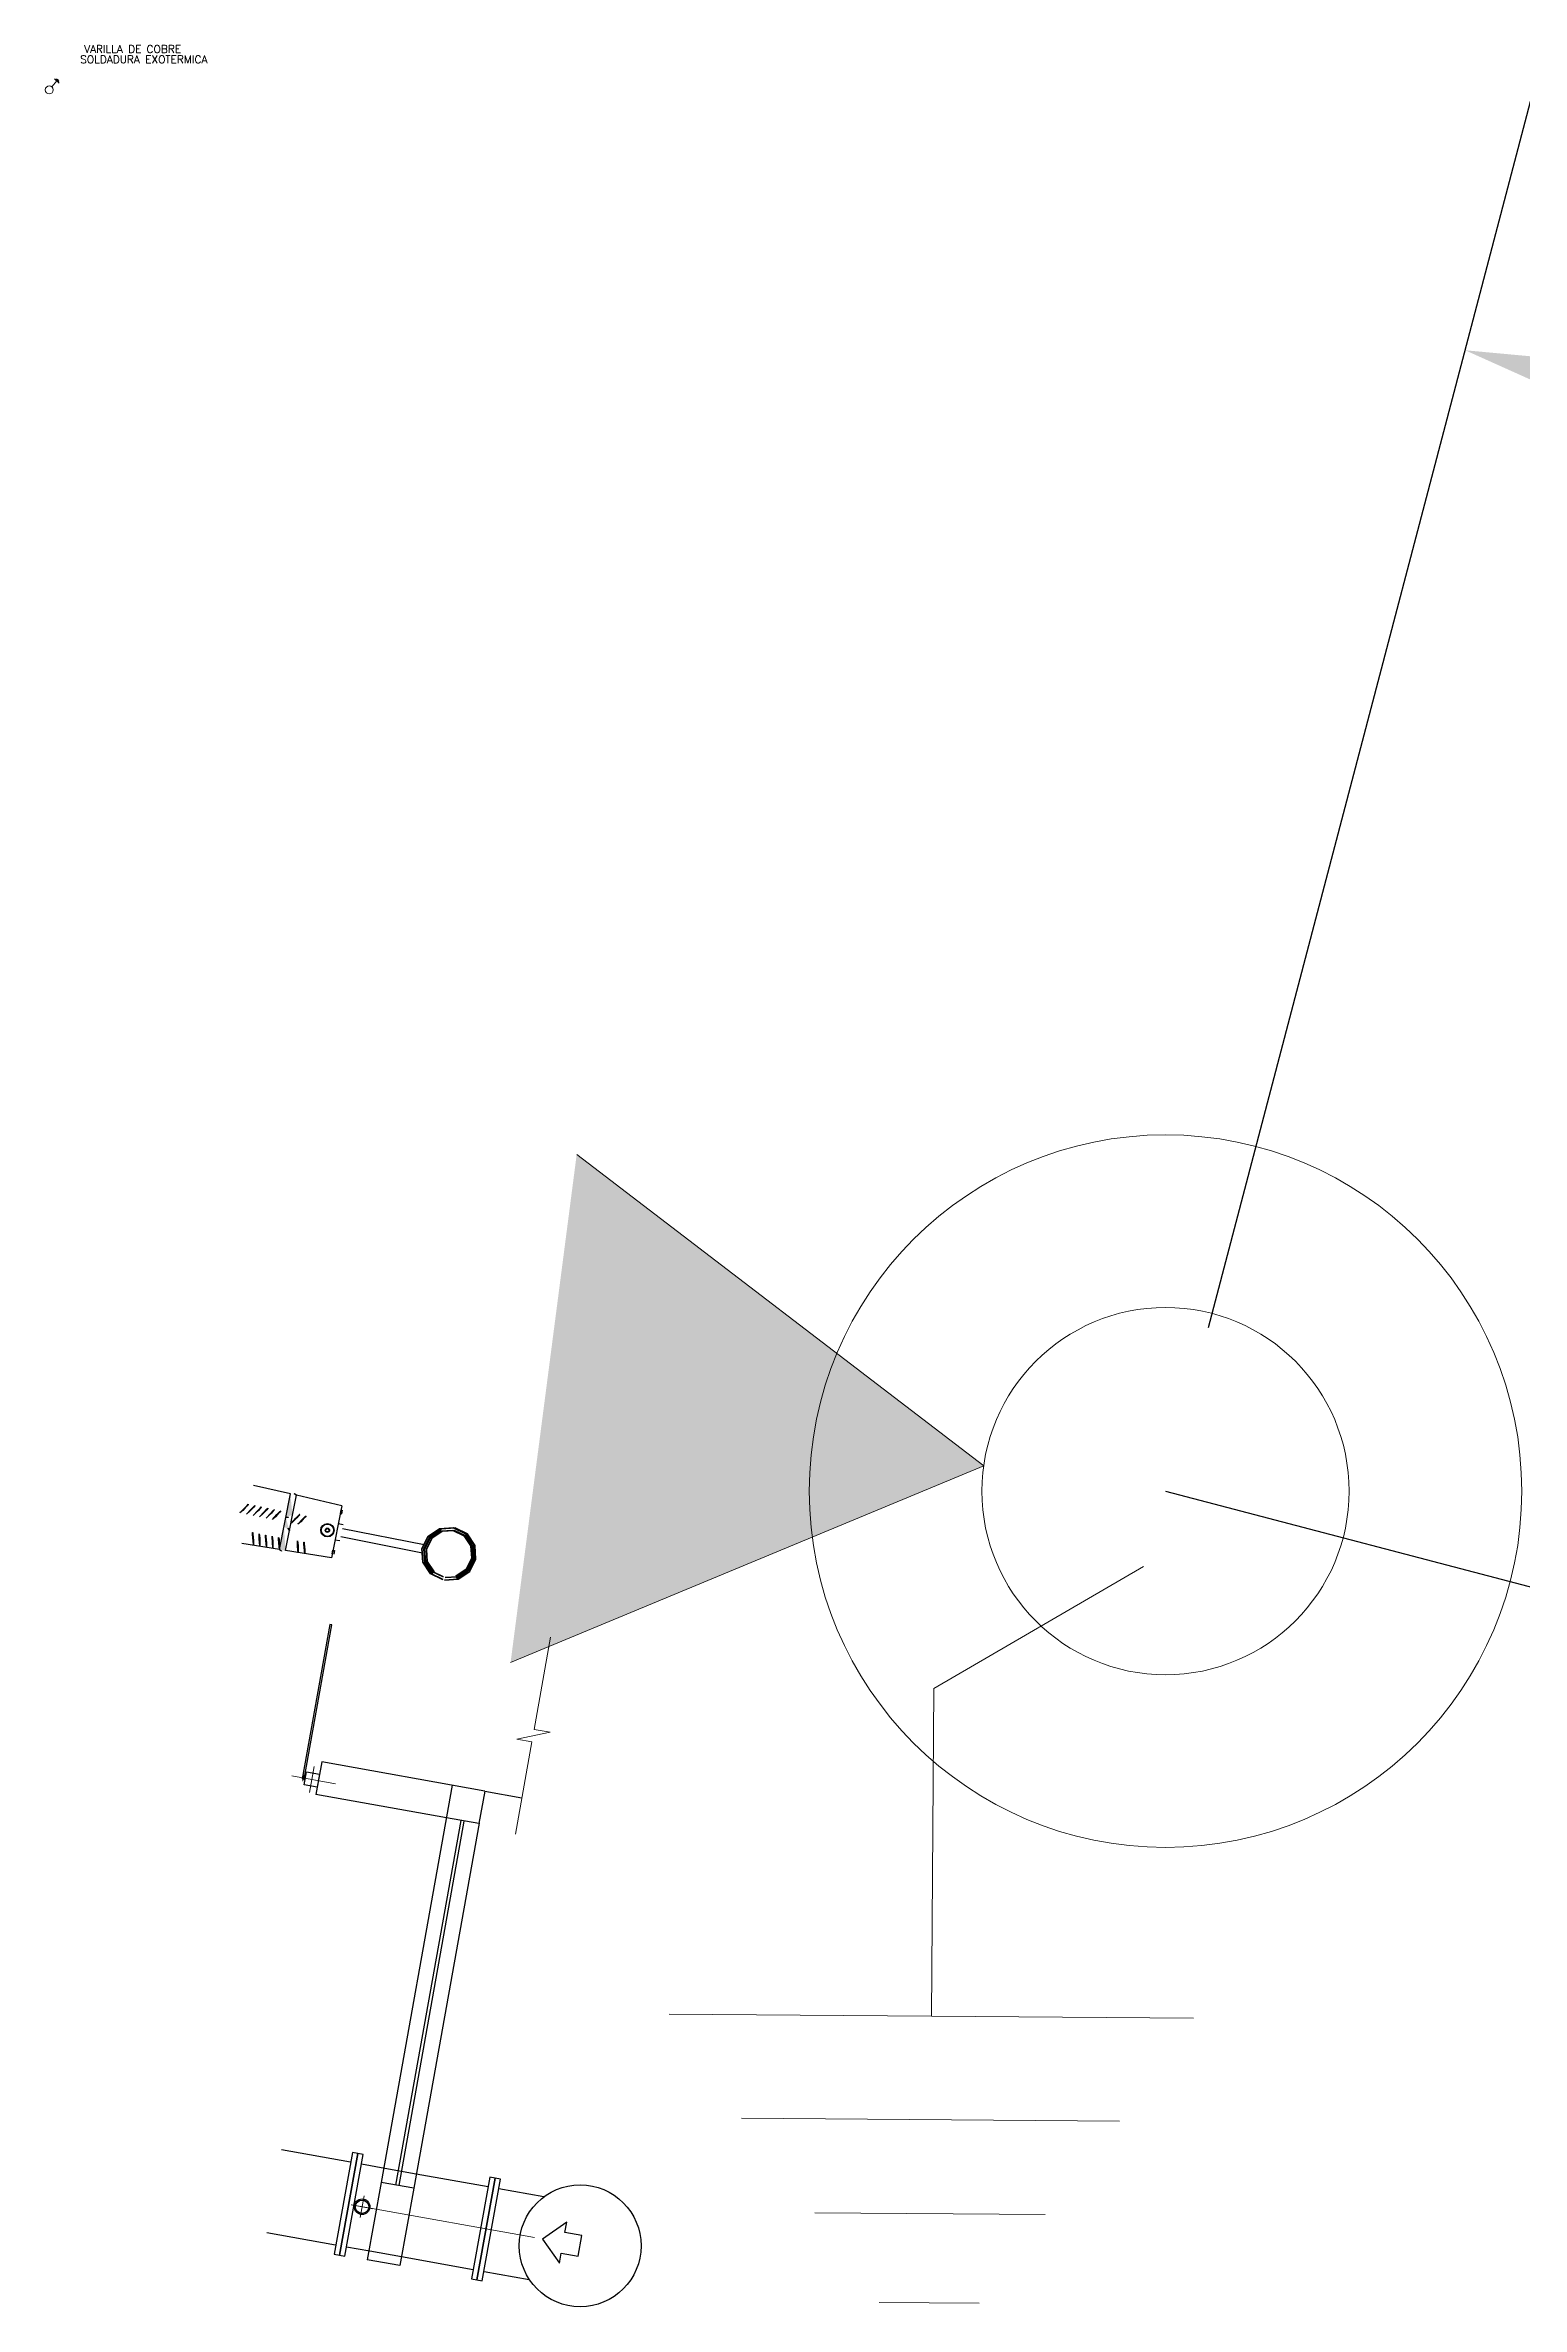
# Model space of a CAD drawing. Header units: millimetres. Extents: x 0 to 13122405194, y 0 to 58356550662.
# Drawn here: x 13122403085.77 to 13122403091.22, y 58356550536.48 to 58356550544.83 of the extents above; entities that cross this region are included whole.
import ezdxf
from ezdxf.enums import TextEntityAlignment as Align
from ezdxf.lldxf.tags import DXFTag

# ---------------------------------------------------------------- set-up
doc = ezdxf.new("R2010")
doc.units = ezdxf.units.MM
for name, pattern in [('ACAD_ISO04W100', [30, 24, -3, 0, -3]), ('DASHED2', [0.375, 0.25, -0.125]), ('LIN_13.2', [27.32, 10.7, -5.54, 0, -5.54, 0, -5.54])]:
    doc.linetypes.add(name, pattern=pattern)
for name, color, linetype, lineweight in [('ACCESORIOS', 30, 'Continuous', 20), ('Acometidas', 4, 'Continuous', 15), ('AUX', 8, 'Continuous', 9), ('ejes', 1, 'ACAD_ISO04W100', 20), ('RED MT PROYECTADA', 1, 'LIN_13.2', 30), ('texto', 7, 'Continuous', 25)]:
    doc.layers.add(name, color=color, linetype=linetype, lineweight=lineweight)
for name, color, linetype in [('ALURBAN KIT 40W', 7, 'Continuous'), ('C-POZO-POZO EN PLANTA', 7, 'Continuous'), ('C-STRM-STRC', 170, 'Continuous'), ('CONTORNO', 181, 'Continuous'), ('CONTORNO_FINO', 53, 'Continuous'), ('L_OCULTAS', 80, 'DASHED2'), ('L_RESALTO', 62, 'Continuous'), ('LEVANTAMIENTO', 7, 'Continuous'), ('MUROS', 5, 'Continuous'), ('PUERTAS', 151, 'Continuous')]:
    doc.layers.add(name, color=color, linetype=linetype)
doc.styles.add('HAND', font='hand')
doc.styles.add('ROMANS', font='romans.shx', dxfattribs={"height": 0.4})
doc.styles.get("Standard").update_dxf_attribs({"font": 'arial.ttf'})
tags = doc.linetypes.add('X', pattern='A,6.25,-1.36398,["X",HAND,S=1.5,R=0,X=0,Y=-0.750029],-1.317991', length=8.931971).pattern_tags.tags
tags[6] = DXFTag(74, 10)
doc.dimstyles.new('ISO-25', dxfattribs={"dimtxt": 2.5, "dimasz": 2.5, "dimexe": 1.25, "dimexo": 0.625, "dimtad": 1, "dimtxsty": 'Standard', "dimcen": 2.5, "dimadec": 0, "dimazin": 0, "dimtfac": 1, "dimtmove": 0, "dimatfit": 3, "dimfxl": 1, "dimarcsym": 0})

msp = doc.modelspace()

# ---------------------------------------------------------------- texts
at = {"layer": 'texto', "color": 7, "linetype": 'Continuous', "lineweight": 13, "style": 'ROMANS'}
for s, p in [('VARILLA DE COBRE', (13122403086.09066, 58356550544.80294)), ('SOLDADURA EXOTERMICA', (13122403086.13227, 58356550544.76479))]:
    msp.add_text(s, height=0.0284894, dxfattribs=at).set_placement(p, align=Align.CENTER)

# ---------------------------------------------------------------- blocks, each defined once
blk = doc.blocks.new('Iron Pin')
at = {"color": 1, "linetype": 'ByBlock', "lineweight": -2, "true_color": 0xff0000}
blk.add_circle((0, 0), 0.05, dxfattribs=at)
blk = doc.blocks.new('*U112')
at = {"layer": 'C-STRM-STRC', "color": 170, "linetype": 'Continuous', "lineweight": -3, "xscale": 8.999999999999998, "yscale": 8.999999999999998, "zscale": 8.999999999999998}
blk.add_blockref('Iron Pin', (0, 0), dxfattribs=at)
blk = doc.blocks.new('*U113')
at = {"layer": 'C-STRM-STRC', "color": 170, "linetype": 'Continuous', "lineweight": -3, "xscale": 8.999999999999998, "yscale": 8.999999999999998, "zscale": 8.999999999999998}
blk.add_blockref('Iron Pin', (0, 0), dxfattribs=at)
blk = doc.blocks.new('*U114')
at = {"layer": 'C-STRM-STRC', "color": 170, "linetype": 'Continuous', "lineweight": -3, "xscale": 8.999999999999998, "yscale": 8.999999999999998, "zscale": 8.999999999999998}
blk.add_blockref('Iron Pin', (0, 0), dxfattribs=at)
blk = doc.blocks.new('Puesta a Tierra Proyectada')
at = {"layer": 'ACCESORIOS'}
for p, q in [((-0.8767, -0.5184), (0, 0)), ((-0.8767, -1.8939), (-0.8767, -0.5184)), ((0.2237, -1.8939), (-1.9771, -1.8939)), ((-0.0833, -2.3285), (-1.67, -2.3285)), ((-0.3935, -2.7225), (-1.3598, -2.7225)), ((-0.6666, -3.0969), (-1.0867, -3.0969))]:
    blk.add_line(p, q, dxfattribs=at)
blk = doc.blocks.new('*D117')
at = {"color": 0, "lineweight": -2, "transparency": 16777216}
for p, q in [((13122403090.06282, 58356550540.09873), (13122403091.32787, 58356550544.91444)), ((13122403091.97746, 58356550543.45139), (13122403136.54689, 58356550531.7434)), ((13122403136.56662, 58356550527.88259), (13122403137.83167, 58356550532.6983))]:
    blk.add_line(p, q, dxfattribs=at)
at = {"color": 0, "transparency": 16777216}
for points in [[(13122403092.01981, 58356550543.61258), (13122403091.93512, 58356550543.29019), (13122403091.01028, 58356550543.70546)], [(13122403136.58924, 58356550531.90459), (13122403136.50455, 58356550531.58221), (13122403137.51408, 58356550531.48933)]]:
    blk.add_solid(points, dxfattribs=at)
at = {"layer": 'Defpoints', "color": 0, "transparency": 16777216}
for p in [(13122403089.90403, 58356550539.49424), (13122403137.51408, 58356550531.48933), (13122403136.40783, 58356550527.2781)]:
    blk.add_point(p, dxfattribs=at)
at = {"color": 0, "transparency": 16777216, "insert": (13122403114.80268, 58356550539.65497), "char_height": 2.5, "attachment_point": 5, "rotation": 345.281454}
blk.add_mtext('48,08', dxfattribs=at)

# ---------------------------------------------------------------- dimensions: what is measured, and where the dimension line sits
at = {"color": 1}
dim = msp.add_aligned_dim(p1=(13122403089.90403, 58356550539.49423), p2=(13122403136.40783, 58356550527.2781), distance=4.3541, dimstyle='ISO-25', override={"dimasz": 1, "dimarcsym": 1}, dxfattribs=at)
dim.commit()
dim.dimension.update_dxf_attribs({"geometry": '*D117', "text_midpoint": (13122403114.80268, 58356550539.65497)})

# ---------------------------------------------------------------- hatches: boundary and pattern name
at = {"true_color": 0x939598}
h = msp.add_hatch(color=252, dxfattribs=at)
h.dxf.hatch_style = 1
h.paths.add_polyline_path([(13122403086.65643, 58356550539.39848), (13122403086.67318, 58356550539.48367, -0.3830307), (13122403086.69533, 58356550539.47945), (13122403086.68097, 58356550539.40646, -0.3425919)])
h.paths.add_polyline_path([(13122403086.64971, 58356550539.36432), (13122403086.65643, 58356550539.39848, 0.3425919), (13122403086.68097, 58356550539.40646), (13122403086.6694, 58356550539.34764, 0.3425919)])
h.paths.add_polyline_path([(13122403086.6329, 58356550539.27888), (13122403086.64971, 58356550539.36432, -0.3425919), (13122403086.6694, 58356550539.34764), (13122403086.65504, 58356550539.27466, -0.3752476)])
at = {"layer": 'ALURBAN KIT 40W'}
h = msp.add_hatch(color=253, dxfattribs=at)
h.paths.add_polyline_path([(13122403087.28754, 58356550539.17027), (13122403087.32991, 58356550539.19865), (13122403087.3524, 58356550539.24442), (13122403087.349, 58356550539.2953), (13122403087.32061, 58356550539.33766), (13122403087.27485, 58356550539.36015), (13122403087.22396, 58356550539.35675), (13122403087.1816, 58356550539.32836), (13122403087.15911, 58356550539.28259), (13122403087.16251, 58356550539.23172), (13122403087.1909, 58356550539.18936), (13122403087.23667, 58356550539.16687)])
h.paths.add_polyline_path([(13122403087.28713, 58356550539.17149), (13122403087.32894, 58356550539.1995), (13122403087.35114, 58356550539.24467), (13122403087.34778, 58356550539.29488), (13122403087.31976, 58356550539.33669), (13122403087.2746, 58356550539.35889), (13122403087.22438, 58356550539.35553), (13122403087.18257, 58356550539.32751), (13122403087.16037, 58356550539.28235), (13122403087.16373, 58356550539.23213), (13122403087.19175, 58356550539.19032), (13122403087.23692, 58356550539.16812)], flags=16)
h = msp.add_hatch(color=253, dxfattribs=at)
h.paths.add_polyline_path([(13122403087.2423, 58356550539.16555), (13122403087.29319, 58356550539.16877), (13122403087.33566, 58356550539.197), (13122403087.35832, 58356550539.24268), (13122403087.3551, 58356550539.29357), (13122403087.32687, 58356550539.33604), (13122403087.28119, 58356550539.3587), (13122403087.2303, 58356550539.35548), (13122403087.18784, 58356550539.32725), (13122403087.16517, 58356550539.28157), (13122403087.16839, 58356550539.23067), (13122403087.19662, 58356550539.18822)])
h.paths.add_polyline_path([(13122403087.24256, 58356550539.16681), (13122403087.29279, 58356550539.16998), (13122403087.3347, 58356550539.19785), (13122403087.35706, 58356550539.24294), (13122403087.35389, 58356550539.29317), (13122403087.32602, 58356550539.33507), (13122403087.28094, 58356550539.35744), (13122403087.23071, 58356550539.35426), (13122403087.1888, 58356550539.3264), (13122403087.16644, 58356550539.28131), (13122403087.16961, 58356550539.23109), (13122403087.19747, 58356550539.18918)], flags=16)
at = {"layer": 'CONTORNO_FINO'}
msp.add_hatch(color=256, dxfattribs=at).paths.add_polyline_path([(13122403086.9239, 58356550536.87273, -0.4142136), (13122403086.95796, 58356550536.86664, -0.4142136), (13122403086.95186, 58356550536.83257, -1), (13122403086.93788, 58356550536.85265, 1)])
at = {"layer": 'LEVANTAMIENTO'}
msp.add_hatch(color=256, dxfattribs=at).paths.add_polyline_path([(13122403087.73027, 58356550540.73724), (13122403089.23276, 58356550539.58792), (13122403087.48617, 58356550538.86139)])

# ---------------------------------------------------------------- linework, layer by layer
for p, q in [((13122403086.67318, 58356550539.48367, 14.93805), (13122403086.53664, 58356550539.51535, 14.93805)), ((13122403086.6329, 58356550539.27888, 14.93805), (13122403086.67318, 58356550539.48367, 14.93805)), ((13122403086.65504, 58356550539.27466, 14.93805), (13122403086.69533, 58356550539.47945, 14.93805)), ((13122403086.86279, 58356550539.44025, 14.93805), (13122403086.69533, 58356550539.47945, 14.93805)), ((13122403086.86279, 58356550539.44025, 14.93805), (13122403086.82488, 58356550539.24751, 14.93805)), ((13122403086.86783, 58356550539.37044, 14.93805), (13122403086.84976, 58356550539.37399, 14.93805)), ((13122403086.6329, 58356550539.27888, 14.93805), (13122403086.49448, 58356550539.30101, 14.93805)), ((13122403086.82488, 58356550539.24751, 14.93805), (13122403086.65504, 58356550539.27466, 14.93805)), ((13122403086.85598, 58356550539.3102, 14.93805), (13122403086.83791, 58356550539.31376, 14.93805))]:
    msp.add_line(p, q)
at = {"elevation": 14.93805}
for points in [[(13122403086.85988, 58356550539.42557), (13122403086.85719, 58356550539.4119), (13122403086.8632, 58356550539.41071), (13122403086.86588, 58356550539.42439)], [(13122403086.82774, 58356550539.26219), (13122403086.83043, 58356550539.27586), (13122403086.83644, 58356550539.27468), (13122403086.83375, 58356550539.261)]]:
    msp.add_lwpolyline(points, close=True, dxfattribs=at)
for radius in [0.02468, 0.02295, 0.00794, 0.00621]:
    msp.add_circle((13122403086.80998, 58356550539.34995, 14.93805), radius)
for centre, radius, start, end in [((13122403086.33678, 58356550539.58888, 14.93805), 0.23086, 310.660585, 339.252645), ((13122403086.36087, 58356550539.58414, 14.93805), 0.23086, 310.660585, 339.252645), ((13122403086.38497, 58356550539.57941, 14.93805), 0.23086, 310.660585, 339.252645), ((13122403086.40906, 58356550539.57466, 14.93805), 0.23086, 310.660585, 339.252645), ((13122403086.43315, 58356550539.56993, 14.93805), 0.23086, 310.660585, 339.252645), ((13122403086.6819, 58356550539.46922, 14.93805), 0.01687, 37.290553, 121.124038), ((13122403086.30575, 58356550539.30391, 14.93805), 0.23086, 358.490408, 27.082231), ((13122403086.32984, 58356550539.29918, 14.93805), 0.23086, 358.490408, 27.082231), ((13122403086.45767, 58356550539.5648, 14.93805), 0.23029, 310.643066, 339.356851), ((13122403086.66356, 58356550539.41828, 14.93805), 0.02105, 249.500336, 325.84037), ((13122403086.52671, 58356550539.55166, 14.93805), 0.23086, 310.660585, 339.252645), ((13122403086.5508, 58356550539.54692, 14.93805), 0.23086, 310.660585, 339.252645), ((13122403086.35394, 58356550539.29443, 14.93805), 0.23086, 358.490408, 27.082231), ((13122403086.37803, 58356550539.2897, 14.93805), 0.23086, 358.490408, 27.082231), ((13122403086.40212, 58356550539.28496, 14.93805), 0.23086, 358.490408, 27.082231), ((13122403086.64881, 58356550539.34329, 14.93805), 0.02105, 11.902864, 88.242776), ((13122403086.47159, 58356550539.27142, 14.93805), 0.23086, 358.921968, 27.082231), ((13122403086.49568, 58356550539.26669, 14.93805), 0.23086, 359.14144, 27.082231), ((13122403086.64639, 58356550539.28944, 14.93805), 0.01713, 218.069957, 300.3441)]:
    msp.add_arc(centre, radius, start, end)
at = {"layer": 'ALURBAN KIT 40W', "color": 5}
for p, q in [((13122403087.16132, 58356550539.26587, 14.93805), (13122403086.85925, 58356550539.32553, 14.93805)), ((13122403087.16736, 58356550539.29596, 14.93805), (13122403086.8652, 58356550539.35565, 14.93805))]:
    msp.add_line(p, q, dxfattribs=at)
at = {"layer": 'ALURBAN KIT 40W', "color": 253, "elevation": 14.93805}
for points in [[(13122403087.23667, 58356550539.16687), (13122403087.1909, 58356550539.18936), (13122403087.16251, 58356550539.23172), (13122403087.15911, 58356550539.28259), (13122403087.1816, 58356550539.32836), (13122403087.22396, 58356550539.35675), (13122403087.27485, 58356550539.36015), (13122403087.32061, 58356550539.33766), (13122403087.349, 58356550539.2953), (13122403087.3524, 58356550539.24442), (13122403087.32991, 58356550539.19865), (13122403087.28754, 58356550539.17027)], [(13122403087.23692, 58356550539.16812), (13122403087.19175, 58356550539.19032), (13122403087.16373, 58356550539.23213), (13122403087.16037, 58356550539.28235), (13122403087.18257, 58356550539.32751), (13122403087.22438, 58356550539.35553), (13122403087.2746, 58356550539.35889), (13122403087.31976, 58356550539.33669), (13122403087.34778, 58356550539.29488), (13122403087.35114, 58356550539.24467), (13122403087.32894, 58356550539.1995), (13122403087.28713, 58356550539.17149)], [(13122403087.2423, 58356550539.16555), (13122403087.29319, 58356550539.16877), (13122403087.33566, 58356550539.197), (13122403087.35832, 58356550539.24268), (13122403087.3551, 58356550539.29357), (13122403087.32687, 58356550539.33604), (13122403087.28119, 58356550539.3587), (13122403087.2303, 58356550539.35548), (13122403087.18784, 58356550539.32725), (13122403087.16517, 58356550539.28157), (13122403087.16839, 58356550539.23067), (13122403087.19662, 58356550539.18822)], [(13122403087.24256, 58356550539.16681), (13122403087.29279, 58356550539.16998), (13122403087.3347, 58356550539.19785), (13122403087.35706, 58356550539.24294), (13122403087.35389, 58356550539.29317), (13122403087.32602, 58356550539.33507), (13122403087.28094, 58356550539.35744), (13122403087.23071, 58356550539.35426), (13122403087.1888, 58356550539.3264), (13122403087.16644, 58356550539.28131), (13122403087.16961, 58356550539.23109), (13122403087.19747, 58356550539.18918)], [(13122403087.23854, 58356550539.17635), (13122403087.19727, 58356550539.19664), (13122403087.17167, 58356550539.23484), (13122403087.16859, 58356550539.28072), (13122403087.18888, 58356550539.322), (13122403087.22709, 58356550539.3476), (13122403087.27297, 58356550539.35067), (13122403087.31424, 58356550539.33038), (13122403087.33985, 58356550539.29218), (13122403087.34291, 58356550539.24629), (13122403087.32263, 58356550539.20502), (13122403087.28442, 58356550539.17942)], [(13122403087.23879, 58356550539.17761), (13122403087.19811, 58356550539.1976), (13122403087.17288, 58356550539.23525), (13122403087.16986, 58356550539.28047), (13122403087.18985, 58356550539.32115), (13122403087.2275, 58356550539.34638), (13122403087.27272, 58356550539.34941), (13122403087.3134, 58356550539.32942), (13122403087.33863, 58356550539.29176), (13122403087.34166, 58356550539.24654), (13122403087.32166, 58356550539.20586), (13122403087.28401, 58356550539.18063)], [(13122403087.24421, 58356550539.17503), (13122403087.29011, 58356550539.17793), (13122403087.32841, 58356550539.20338), (13122403087.34884, 58356550539.24458), (13122403087.34594, 58356550539.29048), (13122403087.32048, 58356550539.32878), (13122403087.27928, 58356550539.34922), (13122403087.23339, 58356550539.34631), (13122403087.19509, 58356550539.32086), (13122403087.17465, 58356550539.27966), (13122403087.17755, 58356550539.23376), (13122403087.20301, 58356550539.19547)], [(13122403087.24446, 58356550539.17628), (13122403087.2897, 58356550539.17915), (13122403087.32744, 58356550539.20424), (13122403087.34758, 58356550539.24484), (13122403087.34472, 58356550539.29008), (13122403087.31963, 58356550539.32782), (13122403087.27903, 58356550539.34796), (13122403087.2338, 58356550539.3451), (13122403087.19605, 58356550539.32001), (13122403087.17591, 58356550539.2794), (13122403087.17877, 58356550539.23418), (13122403087.20386, 58356550539.19643)]]:
    msp.add_lwpolyline(points, close=True, dxfattribs=at)
at = {"layer": 'AUX'}
msp.add_lwpolyline([(13122403087.73027, 58356550540.73724), (13122403089.23276, 58356550539.58792), (13122403087.48617, 58356550538.86139)], close=True, dxfattribs=at)
at = {"layer": 'CONTORNO'}
for p, q in [((13122403087.39104, 58356550538.38724), (13122403087.52793, 58356550538.36273)), ((13122403087.6934, 58356550536.79572), (13122403087.60395, 58356550536.73343)), ((13122403087.60395, 58356550536.73343), (13122403087.66624, 58356550536.64398)), ((13122403087.68661, 58356550536.75778), (13122403087.6934, 58356550536.79572)), ((13122403087.74983, 58356550536.74646), (13122403087.68661, 58356550536.75778)), ((13122403087.73625, 58356550536.67059), (13122403087.74983, 58356550536.74646)), ((13122403087.66624, 58356550536.64398), (13122403087.67303, 58356550536.68192)), ((13122403087.67303, 58356550536.68192), (13122403087.73625, 58356550536.67059))]:
    msp.add_line(p, q, dxfattribs=at)
at = {"layer": 'CONTORNO_FINO'}
for p, q in [((13122403086.81837, 58356550539.00237), (13122403086.71639, 58356550538.4324)), ((13122403086.72444, 58356550538.43105), (13122403086.82642, 58356550539.00101)), ((13122403086.82642, 58356550539.00101), (13122403086.81837, 58356550539.00237)), ((13122403086.71639, 58356550538.4324), (13122403086.72444, 58356550538.43105)), ((13122403086.72404, 58356550538.41035), (13122403086.73266, 58356550538.45853)), ((13122403086.77221, 58356550538.40173), (13122403086.72404, 58356550538.41035)), ((13122403086.72482, 58356550538.43342), (13122403086.72807, 58356550538.43284)), ((13122403086.72539, 58356550538.43663), (13122403086.72864, 58356550538.43605)), ((13122403086.73266, 58356550538.45853), (13122403086.78083, 58356550538.44991)), ((13122403086.78083, 58356550538.44991), (13122403086.77221, 58356550538.40173)), ((13122403087.13819, 58356550536.97464), (13122403087.40339, 58356550536.92717)), ((13122403087.40964, 58356550536.9621), (13122403087.34239, 58356550536.58636)), ((13122403087.42939, 58356550536.95856), (13122403087.36214, 58356550536.58282)), ((13122403087.36214, 58356550536.58282), (13122403087.42939, 58356550536.95856)), ((13122403087.38189, 58356550536.57929), (13122403087.44914, 58356550536.95502)), ((13122403087.42939, 58356550536.95856), (13122403087.40964, 58356550536.9621)), ((13122403087.44914, 58356550536.95502), (13122403087.42939, 58356550536.95856)), ((13122403087.44289, 58356550536.9201), (13122403087.60924, 58356550536.89032)), ((13122403087.08344, 58356550536.66875), (13122403087.34864, 58356550536.62128)), ((13122403087.34239, 58356550536.58636), (13122403087.36214, 58356550536.58282)), ((13122403087.36214, 58356550536.58282), (13122403087.38189, 58356550536.57929)), ((13122403087.38814, 58356550536.61421), (13122403087.55442, 58356550536.58445))]:
    msp.add_line(p, q, dxfattribs=at)
msp.add_lwpolyline([(13122403087.55442, 58356550536.58446, 0.3084532), (13122403087.56471, 58356550536.58907, 0.1854966), (13122403087.5818, 58356550536.7374, 0.1859952), (13122403087.61722, 58356550536.88245, 0.6817726), (13122403087.59889, 58356550536.88573, 0.1859952), (13122403087.5818, 58356550536.7374)], format="xyb", dxfattribs=at)
for centre, radius in [((13122403086.72109, 58356550538.43575), 0.00163), ((13122403086.93788, 58356550536.85265), 0.02887), ((13122403086.93788, 58356550536.85265), 0.02447), ((13122403086.93788, 58356550536.85265), 0.02447)]:
    msp.add_circle(centre, radius, dxfattribs=at)
at = {"layer": 'ejes'}
for p, q in [((13122403087.57306, 58356550538.61484), (13122403087.63398, 58356550538.95522)), ((13122403087.5039, 58356550538.22846), (13122403087.56482, 58356550538.56884)), ((13122403087.50958, 58356550538.57873), (13122403087.63291, 58356550538.60413)), ((13122403087.56482, 58356550538.56884), (13122403087.50958, 58356550538.57873)), ((13122403087.63291, 58356550538.60413), (13122403087.57306, 58356550538.61484)), ((13122403086.6786, 58356550538.44334), (13122403086.84023, 58356550538.41441)), ((13122403086.72315, 58356550538.44722), (13122403086.71904, 58356550538.42426)), ((13122403086.74381, 58356550538.38196), (13122403086.76106, 58356550538.4783)), ((13122403086.89769, 58356550536.85985), (13122403086.97807, 58356550536.84546)), ((13122403086.89828, 58356550536.85974), (13122403086.9556, 58356550536.84948)), ((13122403086.93069, 58356550536.81245), (13122403086.94507, 58356550536.89284)), ((13122403086.93069, 58356550536.81245), (13122403086.94507, 58356550536.89284)), ((13122403086.9556, 58356550536.84948), (13122403087.57474, 58356550536.73866))]:
    msp.add_line(p, q, dxfattribs=at)
at = {"layer": 'L_OCULTAS'}
for p, q in [((13122403087.06237, 58356550536.93295), (13122403087.30325, 58356550538.27867)), ((13122403087.07441, 58356550536.9308), (13122403087.31529, 58356550538.27651)), ((13122403086.64047, 58356550537.06373), (13122403086.89493, 58356550537.01818)), ((13122403086.9023, 58356550537.0529), (13122403086.83504, 58356550536.67717)), ((13122403086.8548, 58356550536.67365), (13122403086.92205, 58356550537.04937)), ((13122403086.92205, 58356550537.04937), (13122403086.8548, 58356550536.67365)), ((13122403086.87455, 58356550536.6701), (13122403086.9418, 58356550537.04584)), ((13122403086.92205, 58356550537.04937), (13122403086.9023, 58356550537.0529)), ((13122403086.9418, 58356550537.04584), (13122403086.92205, 58356550537.04937)), ((13122403086.93555, 58356550537.01091), (13122403087.02151, 58356550536.99553)), ((13122403087.02151, 58356550536.99553), (13122403087.13819, 58356550536.97464)), ((13122403086.58572, 58356550536.75784), (13122403086.84018, 58356550536.7123)), ((13122403086.83504, 58356550536.67717), (13122403086.8548, 58356550536.67365)), ((13122403086.8548, 58356550536.67365), (13122403086.87455, 58356550536.6701)), ((13122403086.8808, 58356550536.70503), (13122403086.96675, 58356550536.68964)), ((13122403086.96675, 58356550536.68964), (13122403087.08344, 58356550536.66875))]:
    msp.add_line(p, q, dxfattribs=at)
at = {"layer": 'L_RESALTO'}
for p, q in [((13122403086.78891, 58356550538.49502), (13122403086.76735, 58356550538.37459)), ((13122403087.39104, 58356550538.38724), (13122403086.78891, 58356550538.49502)), ((13122403087.27061, 58356550538.4088), (13122403087.00818, 58356550536.94266)), ((13122403087.24906, 58356550538.28837), (13122403086.76735, 58356550538.37459)), ((13122403087.39104, 58356550538.38724), (13122403087.36948, 58356550538.26682)), ((13122403087.36976, 58356550538.26834), (13122403087.1286, 58356550536.9211)), ((13122403087.36948, 58356550538.26682), (13122403087.24906, 58356550538.28837)), ((13122403087.00818, 58356550536.94266), (13122403086.95703, 58356550536.65692)), ((13122403087.1286, 58356550536.9211), (13122403087.00818, 58356550536.94266)), ((13122403087.1286, 58356550536.9211), (13122403087.07746, 58356550536.63536)), ((13122403087.07746, 58356550536.63536), (13122403086.95703, 58356550536.65692))]:
    msp.add_line(p, q, dxfattribs=at)
at = {"layer": 'MUROS', "color": 30, "lineweight": 15}
for radius in [1.31519, 0.67777]:
    msp.add_circle((13122403089.90403, 58356550539.49423), radius, dxfattribs=at)
at = {"layer": 'PUERTAS', "linetype": 'ByBlock', "lineweight": 13}
for p, q in [((13122403085.79254, 58356550544.67799), (13122403085.81088, 58356550544.69971)), ((13122403085.80253, 58356550544.70761), (13122403085.81923, 58356550544.69182)), ((13122403085.80763, 58356550544.70714), (13122403085.81831, 58356550544.69646)), ((13122403085.81274, 58356550544.70668), (13122403085.81784, 58356550544.7011))]:
    msp.add_line(p, q, dxfattribs=at)
msp.add_circle((13122403085.783, 58356550544.6667), 0.01479, dxfattribs=at)
at = {"layer": 'RED MT PROYECTADA', "color": 1, "linetype": 'X', "ltscale": 2}
msp.add_lwpolyline([(13122403089.90403, 58356550539.49423), (13122403168.24064, 58356550518.91589)], dxfattribs=at)

# ---------------------------------------------------------------- block references
at = {"layer": 'Acometidas', "xscale": 0.8797301023333212, "yscale": 0.8797301023333212, "zscale": 0.8797301023333212, "rotation": 359.5733372590358}
msp.add_blockref('Puesta a Tierra Proyectada', (13122403089.82315, 58356550539.21657), dxfattribs=at)
at = {"layer": 'C-POZO-POZO EN PLANTA', "color": 7, "linetype": 'Continuous', "lineweight": -3, "xscale": 0.5, "yscale": 0.5, "zscale": 0.5}
for name in ['*U112', '*U113', '*U114']:
    msp.add_blockref(name, (13122403087.74304, 58356550536.70853, 20.61402), dxfattribs=at)

msp.set_redraw_order([(e.dxf.handle, doc.entitydb.next_handle()) for e in msp.query("TEXT MTEXT ATTDEF DIMENSION ARC_DIMENSION")])  # texts and dimensions are drawn at this point

doc.saveas('drawing.dxf')
